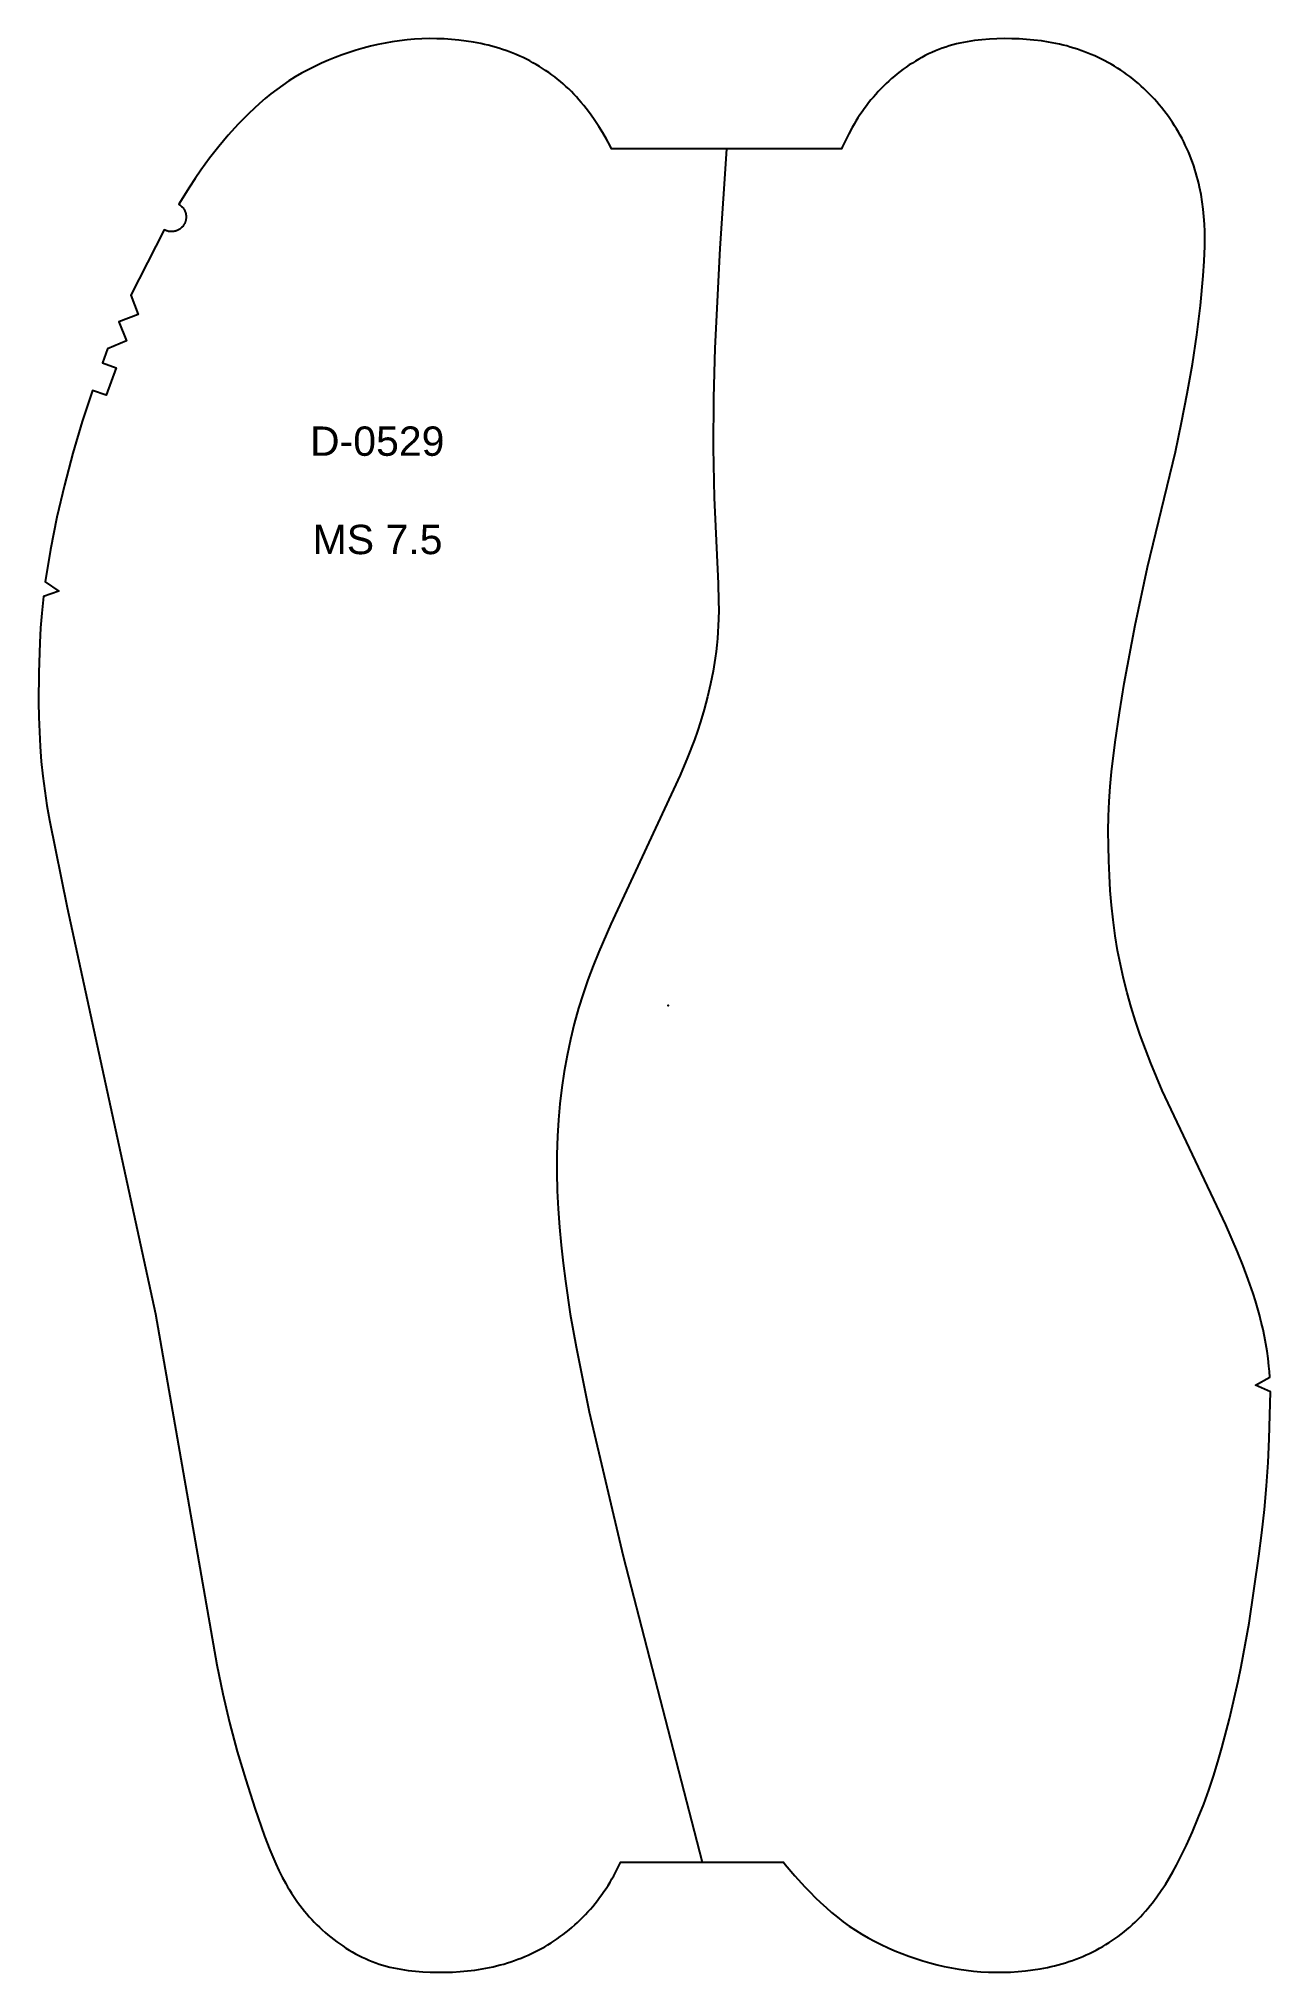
# Model space of a CAD drawing. Extents: x -397 to 4045, y -1309 to -990.
# Drawn here: x 3562.4 to 3730.3, y -1308.9 to -1045.4 of the extents above; entities that cross this region are included whole.
import ezdxf

# ---------------------------------------------------------------- set-up
doc = ezdxf.new("R2010")
doc.units = 0
doc.layers.add('DEFAULT', color=7, linetype='CONTINUOUS')
doc.styles.add('ARIAL_REGULAR', font='arial.ttf')

msp = doc.modelspace()

# ---------------------------------------------------------------- texts
at = {"layer": 'DEFAULT', "color": 1, "style": 'ARIAL_REGULAR'}
for s, p in [('D-0529', (3599.42, -1102.29)), ('MS 7.5', (3599.78, -1115.69))]:
    msp.add_text(s, height=4, dxfattribs=at).set_placement(p)

# ---------------------------------------------------------------- linework, layer by layer
at = {"layer": 'DEFAULT'}
msp.add_lwpolyline([(3728.83, -1219.36), (3728.56, -1218.39), (3728.27, -1217.42), (3727.96, -1216.45), (3727.3, -1214.54), (3726.59, -1212.65), (3725.84, -1210.77), (3724.23, -1207.06), (3715.58, -1188.77), (3714.78, -1186.91), (3714.01, -1185.04), (3713.28, -1183.16), (3712.58, -1181.25), (3711.93, -1179.34), (3711.33, -1177.41), (3710.78, -1175.46), (3710.28, -1173.5), (3709.87, -1171.6), (3709.5, -1169.69), (3709.18, -1167.68), (3708.89, -1165.53), (3708.68, -1163.52), (3708.5, -1161.51), (3708.38, -1159.49), (3708.29, -1157.47), (3708.23, -1155.44), (3708.22, -1153.42), (3708.25, -1151.4), (3708.34, -1149.38), (3708.49, -1147.36), (3708.68, -1145.35), (3709.17, -1141.33), (3709.74, -1137.32), (3710.39, -1133.33), (3711.9, -1125.38), (3713.58, -1117.46), (3717.37, -1101.73), (3718.22, -1097.77), (3718.99, -1093.8), (3719.69, -1089.82), (3720.3, -1085.82), (3720.79, -1081.8), (3721.16, -1077.77), (3721.29, -1075.75), (3721.36, -1073.73), (3721.37, -1072.72), (3721.36, -1071.71), (3721.32, -1070.7), (3721.26, -1069.69), (3721.16, -1068.68), (3721.03, -1067.68), (3720.86, -1066.68), (3720.66, -1065.69), (3720.55, -1065.2), (3720.43, -1064.7), (3720.3, -1064.22), (3720.16, -1063.73), (3720.02, -1063.25), (3719.86, -1062.77), (3719.69, -1062.29), (3719.52, -1061.81), (3719.33, -1061.34), (3719.14, -1060.88), (3718.93, -1060.41), (3718.72, -1059.96), (3718.5, -1059.5), (3718.27, -1059.05), (3718.03, -1058.61), (3717.78, -1058.17), (3717.52, -1057.73), (3717.26, -1057.3), (3716.99, -1056.87), (3716.7, -1056.45), (3716.41, -1056.04), (3716.11, -1055.63), (3715.81, -1055.23), (3715.49, -1054.83), (3715.17, -1054.44), (3714.84, -1054.06), (3714.5, -1053.68), (3714.16, -1053.31), (3713.81, -1052.95), (3713.45, -1052.59), (3713.08, -1052.24), (3712.71, -1051.9), (3712.33, -1051.57), (3711.94, -1051.24), (3711.55, -1050.92), (3711.15, -1050.61), (3710.74, -1050.31), (3710.33, -1050.02), (3709.91, -1049.74), (3709.49, -1049.46), (3709.06, -1049.2), (3708.62, -1048.94), (3708.18, -1048.69), (3707.73, -1048.45), (3707.28, -1048.22), (3706.83, -1048), (3706.37, -1047.79), (3705.9, -1047.59), (3705.44, -1047.4), (3704.96, -1047.22), (3704.49, -1047.04), (3704.01, -1046.88), (3703.53, -1046.73), (3703.04, -1046.58), (3702.56, -1046.44), (3702.07, -1046.32), (3701.58, -1046.2), (3701.08, -1046.09), (3700.59, -1046), (3700.09, -1045.91), (3699.1, -1045.75), (3698.09, -1045.63), (3697.09, -1045.54), (3696.07, -1045.48), (3695.06, -1045.45), (3694.04, -1045.44), (3693.03, -1045.46), (3692.01, -1045.51), (3691, -1045.59), (3690.5, -1045.64), (3689.99, -1045.7), (3689.49, -1045.78), (3689, -1045.86), (3688.5, -1045.95), (3688.01, -1046.05), (3687.52, -1046.17), (3687.03, -1046.29), (3686.55, -1046.43), (3686.07, -1046.58), (3685.59, -1046.74), (3685.12, -1046.92), (3684.65, -1047.11), (3684.19, -1047.31), (3683.73, -1047.52), (3683.28, -1047.75), (3682.83, -1047.99), (3682.39, -1048.23), (3681.96, -1048.49), (3681.53, -1048.76), (3681.1, -1049.03), (3680.68, -1049.32), (3680.27, -1049.62), (3679.87, -1049.92), (3679.47, -1050.24), (3679.08, -1050.56), (3678.69, -1050.89), (3678.31, -1051.23), (3677.94, -1051.57), (3677.58, -1051.93), (3677.22, -1052.29), (3676.88, -1052.65), (3676.53, -1053.03), (3676.2, -1053.41), (3675.88, -1053.8), (3675.56, -1054.19), (3675.25, -1054.59), (3674.95, -1055), (3674.66, -1055.41), (3674.37, -1055.82), (3674.1, -1056.25), (3673.83, -1056.67), (3673.57, -1057.11), (3673.32, -1057.54), (3672.84, -1058.43), (3672.39, -1059.33), (3671.96, -1060.25), (3671.88, -1060.44), (3640.52, -1060.44), (3640.31, -1060.04), (3639.83, -1059.16), (3639.32, -1058.28), (3638.79, -1057.42), (3638.23, -1056.58), (3637.65, -1055.75), (3637.04, -1054.94), (3636.72, -1054.54), (3636.4, -1054.15), (3636.07, -1053.77), (3635.73, -1053.39), (3635.39, -1053.02), (3635.04, -1052.66), (3634.68, -1052.3), (3634.31, -1051.95), (3633.94, -1051.62), (3633.56, -1051.28), (3633.17, -1050.96), (3632.77, -1050.65), (3632.37, -1050.35), (3631.96, -1050.05), (3631.54, -1049.77), (3631.12, -1049.49), (3630.69, -1049.22), (3630.25, -1048.97), (3629.81, -1048.72), (3629.37, -1048.48), (3628.92, -1048.25), (3628.46, -1048.03), (3628, -1047.82), (3627.54, -1047.62), (3627.07, -1047.43), (3626.6, -1047.24), (3626.12, -1047.07), (3625.64, -1046.91), (3625.16, -1046.75), (3624.68, -1046.61), (3624.19, -1046.47), (3623.7, -1046.35), (3623.21, -1046.23), (3622.71, -1046.12), (3621.72, -1045.93), (3620.72, -1045.77), (3619.72, -1045.65), (3618.71, -1045.55), (3617.7, -1045.48), (3616.69, -1045.45), (3615.68, -1045.44), (3614.66, -1045.47), (3613.65, -1045.52), (3612.65, -1045.61), (3611.64, -1045.72), (3610.64, -1045.87), (3609.65, -1046.04), (3608.66, -1046.24), (3607.67, -1046.47), (3606.69, -1046.73), (3605.72, -1047.01), (3604.76, -1047.32), (3603.8, -1047.65), (3602.86, -1048.01), (3601.92, -1048.39), (3600.99, -1048.8), (3600.07, -1049.22), (3599.16, -1049.68), (3598.27, -1050.16), (3597.4, -1050.66), (3596.54, -1051.2), (3595.7, -1051.76), (3594.88, -1052.35), (3594.09, -1052.97), (3593.31, -1053.61), (3592.54, -1054.27), (3591.8, -1054.96), (3591.07, -1055.66), (3590.35, -1056.38), (3589.65, -1057.11), (3588.29, -1058.61), (3586.99, -1060.16), (3585.74, -1061.74), (3584.54, -1063.37), (3583.76, -1064.51), (3583, -1065.66), (3581.54, -1068.01), (3581.6, -1068.05), (3581.66, -1068.09), (3581.72, -1068.13), (3581.77, -1068.17), (3581.83, -1068.21), (3581.88, -1068.26), (3581.93, -1068.31), (3581.98, -1068.36), (3582.03, -1068.41), (3582.07, -1068.46), (3582.12, -1068.51), (3582.16, -1068.57), (3582.2, -1068.63), (3582.23, -1068.68), (3582.27, -1068.74), (3582.3, -1068.8), (3582.34, -1068.87), (3582.36, -1068.93), (3582.39, -1068.99), (3582.42, -1069.06), (3582.44, -1069.12), (3582.46, -1069.19), (3582.48, -1069.26), (3582.49, -1069.32), (3582.51, -1069.39), (3582.52, -1069.46), (3582.53, -1069.53), (3582.53, -1069.6), (3582.54, -1069.67), (3582.54, -1069.74), (3582.54, -1069.81), (3582.53, -1069.88), (3582.53, -1069.95), (3582.52, -1070.01), (3582.51, -1070.08), (3582.49, -1070.15), (3582.48, -1070.22), (3582.46, -1070.29), (3582.44, -1070.35), (3582.42, -1070.42), (3582.39, -1070.48), (3582.37, -1070.55), (3582.34, -1070.61), (3582.31, -1070.67), (3582.27, -1070.73), (3582.24, -1070.79), (3582.2, -1070.85), (3582.16, -1070.91), (3582.12, -1070.96), (3582.08, -1071.02), (3582.03, -1071.07), (3581.98, -1071.12), (3581.93, -1071.17), (3581.88, -1071.22), (3581.83, -1071.27), (3581.78, -1071.31), (3581.72, -1071.35), (3581.67, -1071.39), (3581.61, -1071.43), (3581.55, -1071.47), (3581.49, -1071.5), (3581.43, -1071.53), (3581.36, -1071.56), (3581.3, -1071.59), (3581.24, -1071.61), (3581.17, -1071.64), (3581.1, -1071.66), (3581.04, -1071.68), (3580.97, -1071.69), (3580.9, -1071.71), (3580.83, -1071.72), (3580.77, -1071.73), (3580.7, -1071.73), (3580.63, -1071.74), (3580.56, -1071.74), (3580.49, -1071.74), (3580.42, -1071.74), (3580.35, -1071.73), (3580.28, -1071.72), (3580.21, -1071.71), (3580.14, -1071.7), (3580.08, -1071.69), (3580.01, -1071.67), (3579.94, -1071.65), (3579.88, -1071.63), (3579.81, -1071.6), (3579.75, -1071.58), (3579.68, -1071.55), (3579.62, -1071.52), (3579.56, -1071.49), (3575.02, -1080.39), (3575.99, -1083.04), (3573.36, -1084.03), (3574.43, -1086.64), (3571.84, -1087.73), (3571.13, -1089.6), (3573, -1090.3), (3571.66, -1094.02), (3569.77, -1093.37), (3568.36, -1097.63), (3567.08, -1101.93), (3565.94, -1106.27), (3564.93, -1110.64), (3564.06, -1115.04), (3563.33, -1119.47), (3565.18, -1120.72), (3563.08, -1121.45), (3562.85, -1123.73), (3562.69, -1125.74), (3562.59, -1127.76), (3562.47, -1131.81), (3562.44, -1135.85), (3562.47, -1137.88), (3562.54, -1139.9), (3562.65, -1141.92), (3562.8, -1143.94), (3563.01, -1145.95), (3563.26, -1147.96), (3563.56, -1149.96), (3563.9, -1151.95), (3566.32, -1163.84), (3578.36, -1219.19), (3586.73, -1267.02), (3587.53, -1270.98), (3588.46, -1274.92), (3589.51, -1278.83), (3590.66, -1282.71), (3591.89, -1286.56), (3593.23, -1290.38), (3593.96, -1292.27), (3594.35, -1293.21), (3594.75, -1294.14), (3595.18, -1295.05), (3595.63, -1295.96), (3596.11, -1296.84), (3596.36, -1297.28), (3596.62, -1297.71), (3596.88, -1298.14), (3597.16, -1298.56), (3597.44, -1298.98), (3597.74, -1299.39), (3598.04, -1299.8), (3598.35, -1300.2), (3598.66, -1300.59), (3598.99, -1300.98), (3599.32, -1301.36), (3599.66, -1301.73), (3600.01, -1302.1), (3600.37, -1302.46), (3600.73, -1302.81), (3601.1, -1303.16), (3601.48, -1303.5), (3601.86, -1303.83), (3602.26, -1304.15), (3602.65, -1304.46), (3603.06, -1304.77), (3603.47, -1305.07), (3603.89, -1305.35), (3604.31, -1305.63), (3604.74, -1305.9), (3605.18, -1306.15), (3605.62, -1306.4), (3606.07, -1306.64), (3606.52, -1306.86), (3606.98, -1307.08), (3607.44, -1307.28), (3607.91, -1307.47), (3608.38, -1307.64), (3608.85, -1307.81), (3609.33, -1307.96), (3609.82, -1308.1), (3610.3, -1308.22), (3610.79, -1308.34), (3611.29, -1308.44), (3611.78, -1308.53), (3612.28, -1308.61), (3612.78, -1308.68), (3613.28, -1308.74), (3613.79, -1308.8), (3614.8, -1308.88), (3615.82, -1308.92), (3616.83, -1308.94), (3617.85, -1308.94), (3618.86, -1308.9), (3619.87, -1308.84), (3620.88, -1308.76), (3621.88, -1308.63), (3622.88, -1308.48), (3623.38, -1308.39), (3623.87, -1308.29), (3624.37, -1308.19), (3624.86, -1308.07), (3625.35, -1307.94), (3625.83, -1307.81), (3626.32, -1307.66), (3626.8, -1307.51), (3627.28, -1307.34), (3627.75, -1307.17), (3628.22, -1306.99), (3628.69, -1306.79), (3629.16, -1306.59), (3629.62, -1306.38), (3630.07, -1306.16), (3630.52, -1305.93), (3630.97, -1305.69), (3631.41, -1305.45), (3631.85, -1305.19), (3632.28, -1304.92), (3632.7, -1304.65), (3633.12, -1304.37), (3633.53, -1304.07), (3633.94, -1303.77), (3634.34, -1303.46), (3634.73, -1303.15), (3635.12, -1302.82), (3635.5, -1302.49), (3635.87, -1302.15), (3636.24, -1301.8), (3636.6, -1301.44), (3636.95, -1301.08), (3637.29, -1300.71), (3637.63, -1300.33), (3637.96, -1299.95), (3638.28, -1299.56), (3638.6, -1299.16), (3638.9, -1298.76), (3639.2, -1298.35), (3639.49, -1297.93), (3639.77, -1297.51), (3640.05, -1297.09), (3640.31, -1296.66), (3640.57, -1296.22), (3640.82, -1295.78), (3641.06, -1295.34), (3641.29, -1294.89), (3641.51, -1294.43), (3641.72, -1293.97), (3641.74, -1293.94), (3663.97, -1293.94), (3664.2, -1294.23), (3665.51, -1295.78), (3666.87, -1297.28), (3667.57, -1298.01), (3668.28, -1298.73), (3669.01, -1299.43), (3669.76, -1300.12), (3670.52, -1300.78), (3671.3, -1301.42), (3672.1, -1302.04), (3672.91, -1302.63), (3673.75, -1303.19), (3674.61, -1303.72), (3675.48, -1304.23), (3676.38, -1304.71), (3677.28, -1305.16), (3678.2, -1305.59), (3679.13, -1306), (3680.07, -1306.38), (3681.02, -1306.73), (3681.97, -1307.07), (3682.94, -1307.37), (3683.91, -1307.66), (3684.88, -1307.92), (3685.87, -1308.15), (3686.86, -1308.35), (3687.85, -1308.52), (3688.85, -1308.66), (3689.86, -1308.78), (3690.87, -1308.86), (3691.88, -1308.92), (3692.89, -1308.94), (3693.9, -1308.94), (3694.91, -1308.9), (3695.92, -1308.84), (3696.93, -1308.74), (3697.93, -1308.62), (3698.93, -1308.46), (3699.93, -1308.27), (3700.42, -1308.16), (3700.91, -1308.04), (3701.4, -1307.91), (3701.89, -1307.78), (3702.37, -1307.63), (3702.85, -1307.48), (3703.33, -1307.32), (3703.81, -1307.14), (3704.28, -1306.96), (3704.75, -1306.77), (3705.21, -1306.57), (3705.67, -1306.36), (3706.13, -1306.14), (3706.58, -1305.91), (3707.03, -1305.67), (3707.47, -1305.42), (3707.9, -1305.16), (3708.33, -1304.9), (3708.75, -1304.62), (3709.17, -1304.33), (3709.58, -1304.04), (3709.99, -1303.74), (3710.38, -1303.42), (3710.77, -1303.1), (3711.15, -1302.77), (3711.53, -1302.43), (3711.89, -1302.09), (3712.25, -1301.73), (3712.6, -1301.37), (3712.94, -1301), (3713.28, -1300.62), (3713.61, -1300.23), (3713.93, -1299.84), (3714.25, -1299.45), (3714.86, -1298.64), (3715.44, -1297.81), (3716, -1296.96), (3716.53, -1296.1), (3717.04, -1295.23), (3717.52, -1294.34), (3717.99, -1293.45), (3718.44, -1292.54), (3718.87, -1291.63), (3719.7, -1289.78), (3720.48, -1287.91), (3721.23, -1286.03), (3721.92, -1284.13), (3722.57, -1282.21), (3723.16, -1280.28), (3723.71, -1278.34), (3724.72, -1274.42), (3725.91, -1269.25), (3726.33, -1267.27), (3727.41, -1261.36), (3728.76, -1252.24), (3729.15, -1249.05), (3729.49, -1245.86), (3729.77, -1242.66), (3729.99, -1239.46), (3730.16, -1236.25), (3730.26, -1233.04), (3730.31, -1229.83), (3728.28, -1228.91), (3730.23, -1227.83), (3730.18, -1227.07), (3730.11, -1226.32), (3730, -1225.31), (3729.86, -1224.31), (3729.7, -1223.31), (3729.51, -1222.32), (3729.31, -1221.33), (3729.08, -1220.34)], close=True, dxfattribs=at)
msp.add_lwpolyline([(3656.2, -1060.44), (3655.26, -1074.02), (3654.6, -1087.61), (3654.43, -1094.41), (3654.39, -1101.21), (3654.5, -1108.01), (3655.04, -1119.67), (3655.11, -1122.1), (3655.12, -1123.31), (3655.1, -1124.53), (3655.06, -1125.42), (3655.01, -1126.31), (3654.94, -1127.2), (3654.86, -1128.08), (3654.76, -1128.97), (3654.64, -1129.86), (3654.36, -1131.62), (3654.02, -1133.38), (3653.62, -1135.12), (3653.16, -1136.85), (3652.65, -1138.56), (3652.25, -1139.79), (3651.81, -1141.01), (3650.89, -1143.42), (3649.89, -1145.8), (3640.4, -1166.12), (3638.78, -1169.87), (3638.03, -1171.77), (3637.31, -1173.68), (3636.65, -1175.61), (3636.03, -1177.55), (3635.44, -1179.68), (3634.92, -1181.83), (3634.46, -1184), (3634.07, -1186.18), (3633.75, -1188.38), (3633.49, -1190.58), (3633.3, -1192.79), (3633.16, -1195.01), (3633.08, -1197.49), (3633.07, -1199.97), (3633.13, -1202.44), (3633.24, -1204.92), (3633.41, -1207.39), (3633.64, -1209.86), (3633.91, -1212.32), (3634.23, -1214.78), (3634.9, -1219.25), (3635.68, -1223.7), (3637.48, -1232.55), (3642.11, -1252.21), (3652.85, -1293.94)], dxfattribs=at)
at = {"layer": 'DEFAULT', "color": 4}
msp.add_point((3648.25, -1177.19), dxfattribs=at)

msp.set_redraw_order([(e.dxf.handle, doc.entitydb.next_handle()) for e in msp.query("TEXT MTEXT ATTDEF DIMENSION ARC_DIMENSION")])  # texts and dimensions are drawn at this point

doc.saveas('drawing.dxf')
